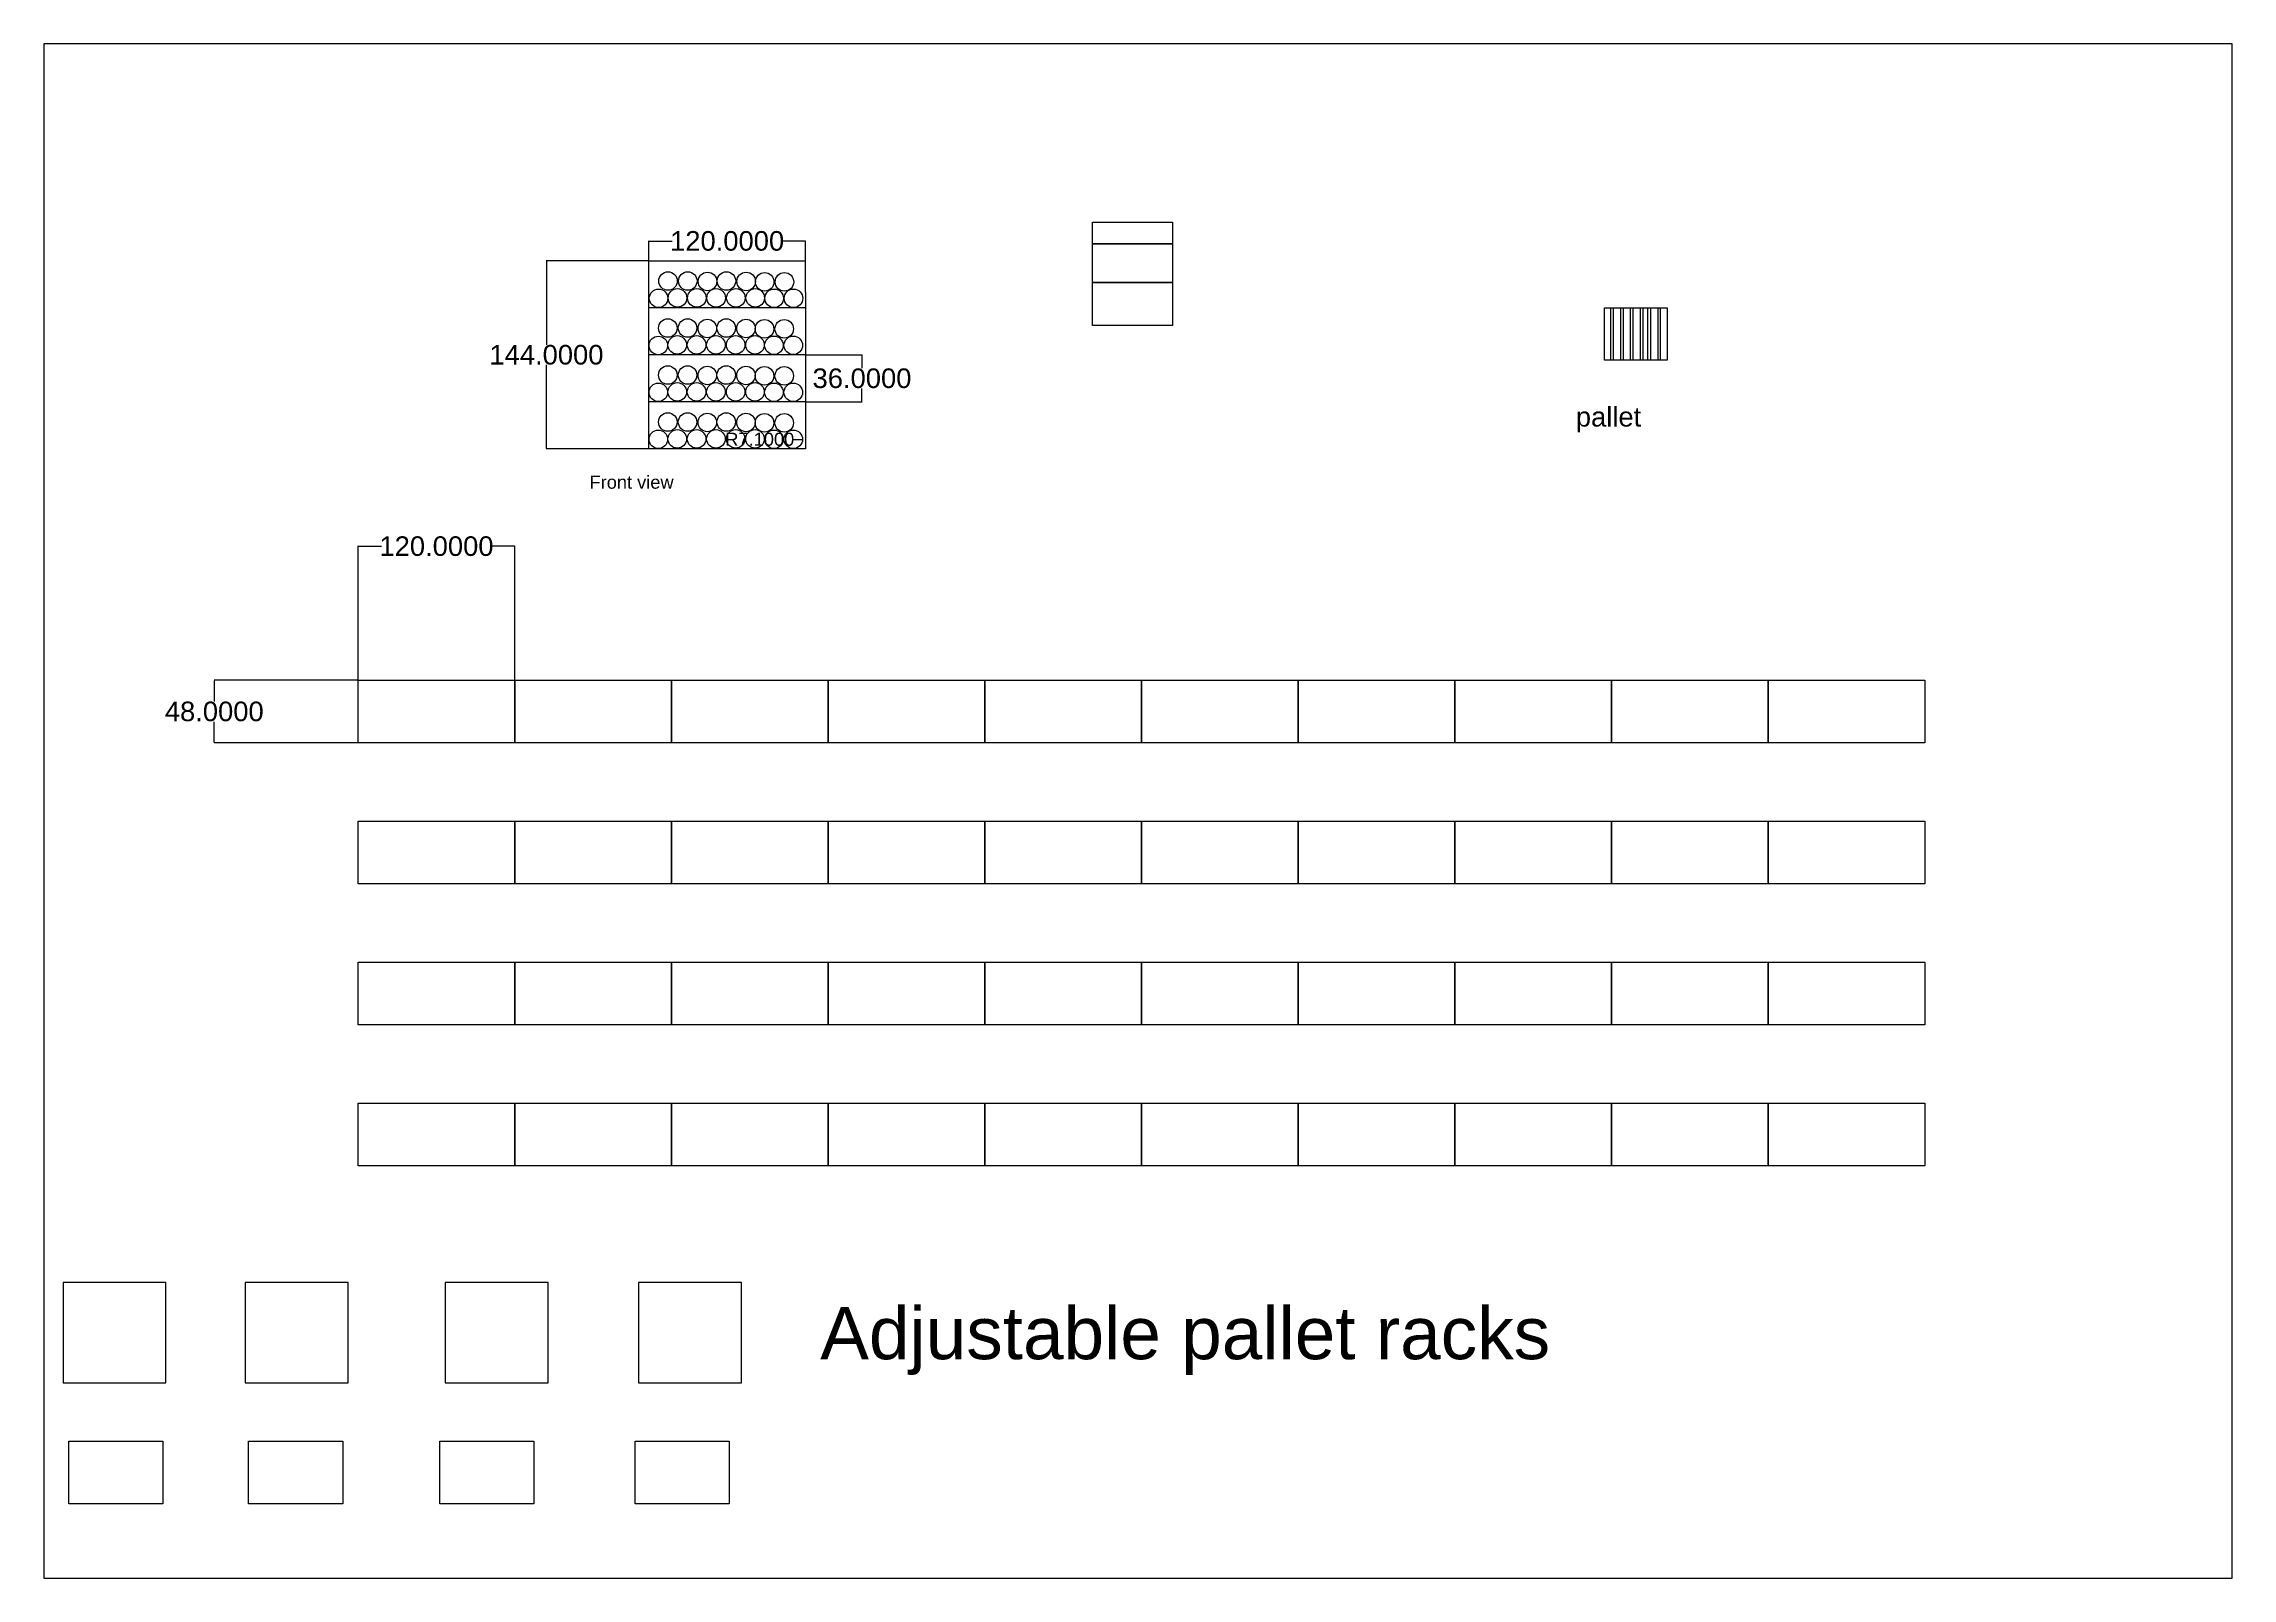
# Model space of a CAD drawing. Header units: inches. Extents: x 50 to 6785, y 42 to 2672.
# Drawn here: x 50 to 1727, y 42 to 1217 of the extents above; entities that cross this region are included whole.
import ezdxf

# ---------------------------------------------------------------- set-up
doc = ezdxf.new("R2010")
doc.units = ezdxf.units.IN
doc.header["$MEASUREMENT"] = 0
doc.styles.get("Standard").update_dxf_attribs({"font": 'arial.ttf'})
doc.dimstyles.get("Standard").update_dxf_attribs({"dimtxt": 0.18, "dimasz": 0.18, "dimexe": 0.18, "dimexo": 0.0625, "dimgap": 0.09, "dimtad": 0, "dimtih": 1, "dimtoh": 1, "dimdec": 4, "dimzin": 0, "dimdsep": 46, "dimtxsty": 'Standard', "dimcen": 0.09, "dimadec": 0, "dimazin": 0, "dimtfac": 1, "dimtdec": 4, "dimtofl": 0, "dimtmove": 0, "dimatfit": 3, "dimfxl": 1, "dimtolj": 1, "dimtzin": 0, "dimarcsym": 0})

# ---------------------------------------------------------------- blocks, each defined once
blk = doc.blocks.new('*U1')
blk.add_lwpolyline([(-60, 24), (60, 24), (60, -24), (-60, -24)], close=True)
blk = doc.blocks.new('*U2')
at = {"color": 0, "linetype": 'ByBlock', "lineweight": -2, "transparency": 16777216}
for p in [(0, 324), (120, 324), (240, 324), (360, 324), (480, 324), (600, 324), (720, 324), (840, 324), (960, 324), (1080, 324), (0, 216), (120, 216), (240, 216), (360, 216), (480, 216), (600, 216), (720, 216), (840, 216), (960, 216), (1080, 216), (0, 108), (120, 108), (240, 108), (360, 108), (480, 108), (600, 108), (720, 108), (840, 108), (960, 108), (1080, 108), (0, 0), (120, 0), (240, 0), (360, 0), (480, 0), (600, 0), (720, 0), (840, 0), (960, 0), (1080, 0)]:
    blk.add_blockref('*U1', p, dxfattribs=at)
blk = doc.blocks.new('*D3')
at = {"color": 0, "lineweight": -2, "transparency": 16777216}
blk.add_line((624.5, 913.9), (631.4, 913.9), dxfattribs=at)
at = {"color": 0, "transparency": 16777216}
blk.add_solid([(631.4, 914), (631.4, 913.9), (631.6, 913.9)], dxfattribs=at)
at = {"layer": 'Defpoints', "color": 0, "transparency": 16777216}
for p in [(624.5, 913.9), (631.6, 913.9)]:
    blk.add_point(p, dxfattribs=at)
at = {"color": 0, "transparency": 16777216, "insert": (598.8, 913.9), "char_height": 0.18, "attachment_point": 5}
blk.add_mtext('\\A1;{\\H55.556x;R7.1000}', dxfattribs=at)
blk = doc.blocks.new('*D4')
at = {"color": 0, "lineweight": -2, "transparency": 16777216}
for p, q in [((291.2, 729.4), (291.2, 832.2)), ((291.4, 832), (309.1, 832)), ((411, 832), (393.4, 832)), ((411.2, 729.4), (411.2, 832.2))]:
    blk.add_line(p, q, dxfattribs=at)
at = {"color": 0, "transparency": 16777216}
for points in [[(291.4, 832.1), (291.4, 832), (291.2, 832)], [(411, 832.1), (411, 832), (411.2, 832)]]:
    blk.add_solid(points, dxfattribs=at)
at = {"layer": 'Defpoints', "color": 0, "transparency": 16777216}
for p in [(411.2, 832), (291.2, 729.4), (411.2, 729.4)]:
    blk.add_point(p, dxfattribs=at)
at = {"color": 0, "transparency": 16777216, "insert": (351.2, 832), "char_height": 0.18, "attachment_point": 5}
blk.add_mtext('\\A1;{\\H83.333x;120.0000}', dxfattribs=at)
blk = doc.blocks.new('*D5')
at = {"color": 0, "lineweight": -2, "transparency": 16777216}
for p, q in [((291.1, 729.4), (180.9, 729.4)), ((181, 729.2), (181, 713.1)), ((181, 681.6), (181, 697.6)), ((291.1, 681.4), (180.9, 681.4))]:
    blk.add_line(p, q, dxfattribs=at)
at = {"color": 0, "transparency": 16777216}
for points in [[(181, 729.2), (181.1, 729.2), (181, 729.4)], [(181, 681.6), (181.1, 681.6), (181, 681.4)]]:
    blk.add_solid(points, dxfattribs=at)
at = {"layer": 'Defpoints', "color": 0, "transparency": 16777216}
for p in [(291.2, 729.4), (181, 681.4), (291.2, 681.4)]:
    blk.add_point(p, dxfattribs=at)
at = {"color": 0, "transparency": 16777216, "insert": (181, 705.4), "char_height": 0.18, "attachment_point": 5}
blk.add_mtext('\\A1;{\\H83.333x;48.0000}', dxfattribs=at)
blk = doc.blocks.new('*D6')
at = {"color": 0, "lineweight": -2, "transparency": 16777216}
for p, q in [((513.8, 1026.7), (513.8, 1065.9)), ((514, 1065.8), (531.7, 1065.8)), ((633.6, 1065.8), (615.9, 1065.8)), ((633.8, 1026.7), (633.8, 1065.9))]:
    blk.add_line(p, q, dxfattribs=at)
at = {"color": 0, "transparency": 16777216}
for points in [[(514, 1065.8), (514, 1065.7), (513.8, 1065.8)], [(633.6, 1065.8), (633.6, 1065.7), (633.8, 1065.8)]]:
    blk.add_solid(points, dxfattribs=at)
at = {"layer": 'Defpoints', "color": 0, "transparency": 16777216}
for p in [(633.8, 1065.8), (513.8, 1026.6), (633.8, 1026.6)]:
    blk.add_point(p, dxfattribs=at)
at = {"color": 0, "transparency": 16777216, "insert": (573.8, 1065.8), "char_height": 0.18, "attachment_point": 5}
blk.add_mtext('\\A1;{\\H83.333x;120.0000}', dxfattribs=at)
blk = doc.blocks.new('*D7')
at = {"color": 0, "lineweight": -2, "transparency": 16777216}
for p, q in [((513.7, 1050.6), (435.2, 1050.6)), ((435.4, 1050.5), (435.4, 986.4)), ((435.4, 906.8), (435.4, 970.9)), ((513.7, 906.6), (435.2, 906.6))]:
    blk.add_line(p, q, dxfattribs=at)
at = {"color": 0, "transparency": 16777216}
for points in [[(435.3, 1050.5), (435.4, 1050.5), (435.4, 1050.6)], [(435.3, 906.8), (435.4, 906.8), (435.4, 906.6)]]:
    blk.add_solid(points, dxfattribs=at)
at = {"layer": 'Defpoints', "color": 0, "transparency": 16777216}
for p in [(513.8, 1050.6), (435.4, 906.6), (513.8, 906.6)]:
    blk.add_point(p, dxfattribs=at)
at = {"color": 0, "transparency": 16777216, "insert": (435.4, 978.6), "char_height": 0.18, "attachment_point": 5}
blk.add_mtext('\\A1;{\\H83.333x;144.0000}', dxfattribs=at)
blk = doc.blocks.new('*D8')
at = {"color": 0, "lineweight": -2, "transparency": 16777216}
for p, q in [((633.9, 978.6), (677.2, 978.6)), ((677.1, 978.5), (677.1, 968.4)), ((633.9, 942.6), (677.2, 942.6)), ((677.1, 942.8), (677.1, 952.9))]:
    blk.add_line(p, q, dxfattribs=at)
at = {"color": 0, "transparency": 16777216}
for points in [[(677, 978.5), (677.1, 978.5), (677.1, 978.6)], [(677, 942.8), (677.1, 942.8), (677.1, 942.6)]]:
    blk.add_solid(points, dxfattribs=at)
at = {"layer": 'Defpoints', "color": 0, "transparency": 16777216}
for p in [(633.8, 978.6), (633.8, 942.6), (677.1, 942.6)]:
    blk.add_point(p, dxfattribs=at)
at = {"color": 0, "transparency": 16777216, "insert": (677.1, 960.6), "char_height": 0.18, "attachment_point": 5}
blk.add_mtext('\\A1;{\\H83.333x;36.0000}', dxfattribs=at)

msp = doc.modelspace()

# ---------------------------------------------------------------- linework, layer by layer
for p, q in [((513.79935, 1050.64479), (633.79935, 1050.64479)), ((513.79935, 906.64479), (513.79935, 1026.64479)), ((633.79935, 1026.64479), (633.79935, 906.64479)), ((633.98061, 1014.64206), (513.98061, 1014.64206)), ((1245.66788, 1014.57044), (1293.66788, 1014.57044)), ((1245.66788, 974.57044), (1245.66788, 1014.57044)), ((1293.66788, 1014.57044), (1293.66788, 974.57044)), ((633.79935, 978.64479), (513.79935, 978.64479)), ((1293.66788, 974.57044), (1245.66788, 974.57044)), ((633.79935, 942.64479), (513.79935, 942.64479)), ((633.79935, 906.64479), (513.79935, 906.64479))]:
    msp.add_line(p, q)
at = {"linetype": 'ByBlock'}
for p, q in [((1250.61134, 974.57044), (1250.61134, 1014.57044)), ((1252.73995, 974.57044), (1252.73995, 1014.57044)), ((1258.12401, 1014.57044), (1258.12401, 974.57044)), ((1260.00218, 1014.57044), (1260.00218, 974.57044)), ((1265.64265, 974.57044), (1265.64265, 1014.57044)), ((1267.77126, 974.57044), (1267.77126, 1014.57044)), ((1273.15532, 1014.57044), (1273.15532, 974.57044)), ((1275.03349, 1014.57044), (1275.03349, 974.57044)), ((1279.0319, 974.57044), (1279.0319, 1014.57044)), ((1281.16051, 974.57044), (1281.16051, 1014.57044)), ((1286.54457, 1014.57044), (1286.54457, 974.57044)), ((1288.42274, 1014.57044), (1288.42274, 974.57044))]:
    msp.add_line(p, q, dxfattribs=at)
for points in [[(1726.55898, 1216.89213), (50.42187, 1216.89213), (50.42187, 41.54748), (1726.55898, 41.54748)], [(853.62402, 1080.25377), (915.04102, 1080.25377), (915.04102, 1063.75377), (853.62402, 1063.75377)], [(853.62402, 1063.75377), (915.03402, 1063.75377), (915.03402, 1034.03377), (853.62402, 1034.03377)], [(853.62402, 1034.03377), (915.04102, 1034.03377), (915.04102, 1001.03377), (853.62402, 1001.03377)], [(65.24024, 191.32368), (143.98024, 191.32368), (143.98024, 268.09368), (65.24024, 268.09368)], [(204.79605, 191.32368), (283.53605, 191.32368), (283.53605, 268.09368), (204.79605, 268.09368)], [(357.96702, 191.32368), (436.70702, 191.32368), (436.70702, 268.09368), (357.96702, 268.09368)], [(506.0323, 191.32368), (584.7723, 191.32368), (584.7723, 268.09368), (506.0323, 268.09368)], [(69.49497, 146.55708), (141.49497, 146.55708), (141.49497, 98.55708), (69.49497, 98.55708)], [(207.34889, 146.55708), (279.34889, 146.55708), (279.34889, 98.55708), (207.34889, 98.55708)], [(353.71228, 146.55708), (425.71228, 146.55708), (425.71228, 98.55708), (353.71228, 98.55708)], [(503.47946, 146.55708), (575.47946, 146.55708), (575.47946, 98.55708), (503.47946, 98.55708)]]:
    msp.add_lwpolyline(points, close=True)
for centre in [(528.54862, 1035.13953), (543.67172, 1035.13953), (558.79482, 1034.82486), (573.28783, 1035.13953), (588.41093, 1034.82486), (602.58886, 1034.51019), (617.71196, 1034.51019), (521.30212, 1021.92303), (535.79513, 1022.23772), (550.60315, 1022.23772), (565.41124, 1022.23772), (580.53434, 1022.23772), (595.34236, 1022.23772), (609.83537, 1021.92303), (624.64345, 1021.92303), (528.36737, 999.14227), (543.49047, 999.14227), (558.61357, 998.8276), (573.10658, 999.14227), (588.22968, 998.8276), (521.12086, 985.81487), (535.61387, 986.24046), (550.42189, 986.24046), (565.22998, 986.24046), (580.35308, 986.24046), (595.1611, 986.24046), (602.40761, 998.51293), (609.65411, 985.92577), (617.53071, 998.51293), (624.4622, 985.92577), (521.12086, 949.92577), (528.36737, 963.14227), (535.61387, 950.24046), (543.49047, 963.14227), (550.42189, 950.24046), (558.61357, 962.8276), (565.22998, 950.24046), (573.10658, 963.14227), (580.35308, 950.24046), (588.22968, 962.8276), (595.1611, 950.24046), (602.40761, 962.51293), (609.65411, 949.92577), (617.53071, 962.51293), (624.4622, 949.92577), (528.36737, 927.14227), (543.49047, 927.14227), (558.61357, 926.8276), (573.10658, 927.14227), (588.22968, 926.8276), (602.40761, 926.51293), (617.53071, 926.51293), (521.12086, 913.92577), (535.61387, 914.24046), (550.42189, 914.24046), (565.22998, 914.24046), (580.35308, 914.24046), (595.1611, 914.24046), (609.65411, 913.92577), (624.4622, 913.92577)]:
    msp.add_circle(centre, 7.1)

# ---------------------------------------------------------------- block references
msp.add_blockref('*U2', (351.20354, 381.38068))

# ---------------------------------------------------------------- texts
at = {"attachment_point": 1}
for s, width, insert, char_height in [('pallet', 305.1881242, (1223.83217, 938.67806), 15), ('Front view', 303.0328945, (468.39372, 886.08254), 10), ('Adjustable pallet racks ', 1543.664059, (645.12325, 249.31534), 40)]:
    msp.add_mtext_dynamic_manual_height_columns(s, width=width, gutter_width=1, heights=[0], dxfattribs=dict(at, insert=insert, char_height=char_height))

# ---------------------------------------------------------------- dimensions: what is measured, and where the dimension line sits
for base, p1, p2, picture, middle in [((633.79935, 1065.76824), (513.79935, 1026.64479), (633.79935, 1026.64479), '*D6', (573.79935, 1065.76824)), ((411.20354, 832.04182), (291.20354, 729.38068), (411.20354, 729.38068), '*D4', (351.20354, 832.04182))]:
    dim = msp.add_linear_dim(base=base, p1=p1, p2=p2, text='{\\H83.333x;<>}', dimstyle='Standard')
    dim.commit()
    dim.dimension.update_dxf_attribs({"geometry": picture, "text_midpoint": middle})
dim = msp.add_linear_dim(base=(435.35901, 906.64479), p1=(513.79935, 1050.64479), p2=(513.79935, 906.64479), angle=90, text='{\\H83.333x;<>}', dimstyle='Standard')
dim.commit()
dim.dimension.update_dxf_attribs({"geometry": '*D7', "text_midpoint": (435.35901, 978.64479), "dimtype": 160})
for base, p1, p2, picture, middle in [((677.05284, 942.64479), (633.79935, 978.64479), (633.79935, 942.64479), '*D8', (677.05284, 960.64479)), ((181.03406, 681.38068), (291.20354, 729.38068), (291.20354, 681.38068), '*D5', (181.03406, 705.38068))]:
    dim = msp.add_linear_dim(base=base, p1=p1, p2=p2, angle=90, text='{\\H83.333x;<>}', dimstyle='Standard')
    dim.commit()
    dim.dimension.update_dxf_attribs({"geometry": picture, "text_midpoint": middle})
dim = msp.add_radius_dim(center=(624.4622, 913.92577), mpoint=(631.5622, 913.92577), text='{\\H55.556x;<>}', dimstyle='Standard')
dim.commit()
dim.dimension.update_dxf_attribs({"geometry": '*D3', "text_midpoint": (624.4622, 913.92577), "dimtype": 164})

doc.saveas('drawing.dxf')
